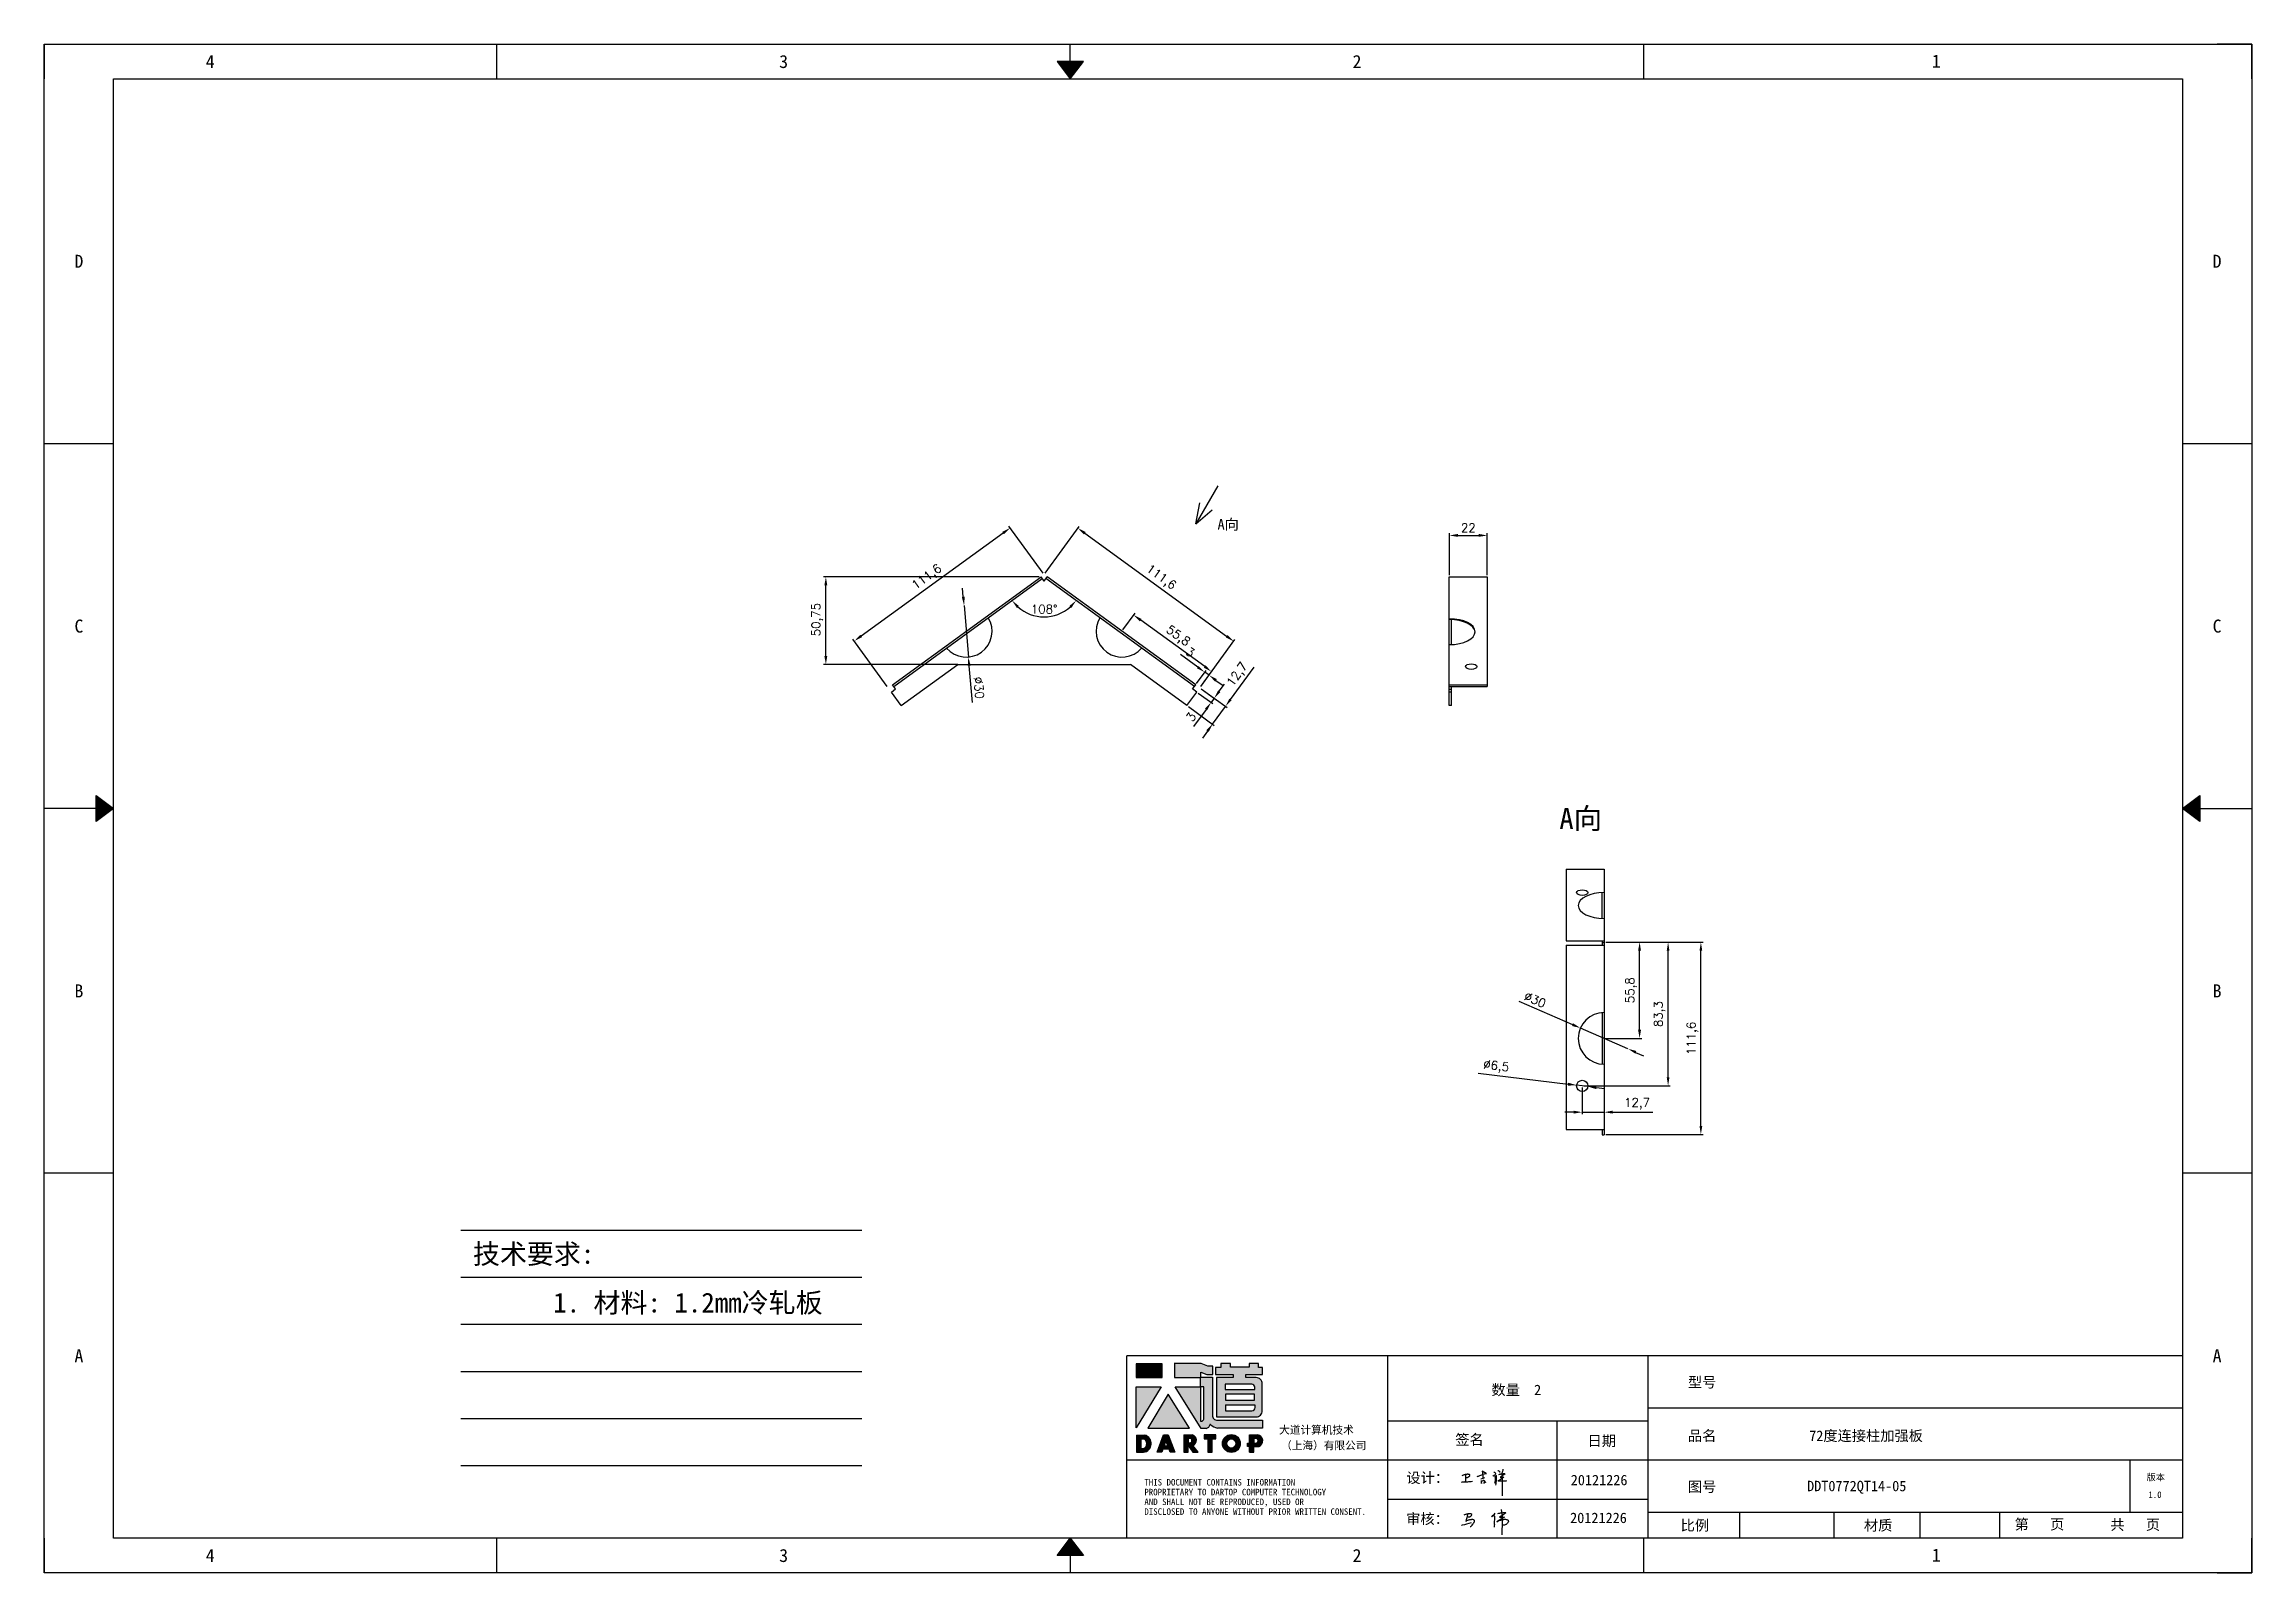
# Model space of a CAD drawing. Header units: millimetres. Extents: x -13830 to 10007, y -16942 to 55335.
# Drawn here: x 8727 to 10007, y 14518 to 15405 of the extents above; entities that cross this region are included whole.
import ezdxf
from ezdxf.enums import TextEntityAlignment as Align

# ---------------------------------------------------------------- set-up
doc = ezdxf.new("R2010")
doc.units = ezdxf.units.MM
doc.linetypes.add('DOT', pattern=[0.25, 0, -0.25])
doc.layers.add('4', color=7, linetype='Continuous')
doc.layers.add('print', color=30, linetype='Continuous')
doc.layers.add('dim', color=2, linetype='Continuous', lineweight=9)
doc.styles.add('Dartop', font='')
doc.styles.add('HZ', font='')
doc.styles.add('hzHT', font='simhei.ttf')
doc.styles.get("Standard").update_dxf_attribs({"font": 'txt', "bigfont": 'gbcbig.shx'})
doc.styles.get('Dartop').set_extended_font_data('FangSong_GB2312')
doc.styles.get('HZ').set_extended_font_data('SimSun')
doc.dimstyles.new('small', dxfattribs={"dimtxt": 5, "dimasz": 5, "dimexe": 1.25, "dimexo": 1, "dimgap": 2, "dimtad": 1, "dimtxsty": 'Standard', "dimcen": 2.5, "dimadec": 0, "dimazin": 0, "dimtfac": 1, "dimtmove": 0, "dimatfit": 3, "dimfxl": 0, "dimarcsym": 0})

msp = doc.modelspace()

# ---------------------------------------------------------------- texts
at = {"color": 0}
for s, height, style, p in [('4', 7.554, 'Dartop', (8823.419, 15394.492)), ('3', 7.554, 'Dartop', (9155.795, 15394.492)), ('2', 7.554, 'Dartop', (9488.172, 15394.492)), ('1', 7.554, 'Dartop', (9823.992, 15394.731)), ('D', 7.554, 'Dartop', (8747.294, 15278.664)), ('D', 7.554, 'Dartop', (9986.737, 15278.664)), ('A向', 6.0432, 'hzHT', (9413.502, 15126.151)), ('C', 7.554, 'Dartop', (8747.294, 15067.151)), ('C', 7.554, 'Dartop', (9986.737, 15067.151)), ('A向', 12.0864, 'hzHT', (9617.853, 14955.632)), ('B', 7.554, 'Dartop', (8747.294, 14855.639)), ('B', 7.554, 'Dartop', (9986.737, 14855.639)), ('A', 7.554, 'Dartop', (8747.294, 14644.127)), ('A', 7.554, 'Dartop', (9986.737, 14644.127)), ('数量  2', 6.0432, 'hzHT', (9580.526, 14624.317)), ('型号', 6.0432, 'hzHT', (9688.231, 14628.755)), ('签名', 6.0432, 'hzHT', (9553.379, 14595.518)), ('日期', 6.0432, 'hzHT', (9630.06, 14594.774)), ('品名', 6.0432, 'hzHT', (9688.231, 14597.732)), ('72度连接柱加强板', 6.0432, 'hzHT', (9783.247, 14597.732)), ('20121226', 6.0432, 'hzHT', (9628.509, 14572.055)), ('图号', 6.0432, 'hzHT', (9688.231, 14568.193)), ('DDT0772QT14-05', 6.04321, 'hzHT', (9777.848, 14568.588)), ('版本', 3.777, 'hzHT', (9951.193, 14573.668)), ('1.0', 3.777, 'Dartop', (9950.739, 14563.573)), ('20121226', 6.0432, 'hzHT', (9628.149, 14550.127)), ('比例', 6.0432, 'hzHT', (9684.018, 14545.767)), ('材质', 6.0432, 'hzHT', (9790.268, 14545.767)), ('第   页', 6.0432, 'hzHT', (9883.751, 14546.394)), ('共   页', 6.0432, 'hzHT', (9939.264, 14546.174)), ('4', 7.554, 'Dartop', (8823.419, 14528.299)), ('3', 7.554, 'Dartop', (9155.795, 14528.299)), ('2', 7.554, 'Dartop', (9488.172, 14528.299)), ('1', 7.554, 'Dartop', (9823.992, 14528.538))]:
    msp.add_text(s, height=height, dxfattribs=dict(at, style=style)).set_placement(p, align=Align.MIDDLE_CENTER)
at = {"style": 'HZ'}
for s, p in [('技术要求:', (9010.874, 14703.149)), ('     1. 材料: 1.2mm冷轧板', (9080.807, 14674.905))]:
    msp.add_text(s, height=11.466, dxfattribs=at).set_placement(p, align=Align.MIDDLE_CENTER)
at = {"color": 0, "style": 'hzHT'}
for s, height, p in [('设计：', 6.0432, (9516.77, 14570.34)), ('THIS DOCUMENT CONTAINS INFORMATION', 3.777, (9364.915, 14568.851)), ('PROPRIETARY TO DARTOP COMPUTER TECHNOLOGY', 3.777, (9364.915, 14563.186)), ('AND SHALL NOT BE REPRODUCED, USED OR', 3.777, (9364.915, 14557.52)), ('DISCLOSED TO ANYONE WITHOUT PRIOR WRITTEN CONSENT.', 3.777, (9364.915, 14551.855)), ('审核：', 6.0432, (9516.68, 14546.542))]:
    msp.add_text(s, height=height, dxfattribs=at).set_placement(p)
at = {"layer": '4', "color": 0, "style": 'hzHT'}
for s, p in [('大道计算机技术', (9443.034, 14598.851)), ('（上海）有限公司', (9444.174, 14589.818))]:
    msp.add_text(s, height=4.5324, dxfattribs=at).set_placement(p)

# ---------------------------------------------------------------- blocks, each defined once
blk = doc.blocks.new('*U5')
at = {"color": 254, "linetype": 'Continuous', "extrusion": (0, 0, -1)}
for points in [[(-17, 0.333), (-16.812, 0.25), (-17, 0.5)], [(-17, 0.333), (-17.188, 0.25), (-16.812, 0.25)], [(-17, 0.333), (-17, 0.5), (-17.188, 0.25)]]:
    blk.add_solid(points, dxfattribs=at)
blk = doc.blocks.new('*U4')
at = {"color": 254, "linetype": 'Continuous', "extrusion": (0, 0, -1)}
for points in [[(-33.167, 11), (-33, 11), (-33.25, 11.188)], [(-33.167, 11), (-33.25, 11.188), (-33.25, 10.812)], [(-33.167, 11), (-33.25, 10.812), (-33, 11)]]:
    blk.add_solid(points, dxfattribs=at)
blk = doc.blocks.new('*U6')
at = {"color": 254, "linetype": 'Continuous'}
for points in [[(17, 21.667), (17.188, 21.75), (16.812, 21.75)], [(17, 21.667), (16.812, 21.75), (17, 21.5)], [(17, 21.667), (17, 21.5), (17.188, 21.75)]]:
    blk.add_solid(points, dxfattribs=at)
blk = doc.blocks.new('*U3')
at = {"color": 254, "linetype": 'Continuous', "extrusion": (0, 0, -1)}
for points in [[(-0.833, 11), (-0.75, 10.812), (-0.75, 11.188)], [(-0.833, 11), (-0.75, 11.188), (-1, 11)], [(-0.833, 11), (-1, 11), (-0.75, 10.812)]]:
    blk.add_solid(points, dxfattribs=at)
blk = doc.blocks.new('dadao')
for p, q in [((48, 19.2), (44.9, 10.4)), ((44.9, 10.4), (51.2, 10.4)), ((51.2, 10.4), (48, 19.2))]:
    blk.add_line(p, q)
for points in [[(41.8, 121.6), (41.8, 143.7), (-0.4, 143.7), (-0.4, 121.6), (41.8, 121.6)], [(104.8, 122), (104.8, 130.3), (114.1, 126.3), (124.2, 126.3), (124.2, 139.6), (115.9, 139.6), (105.1, 143.9), (61.5, 143.9)], [(61.7, 144), (61.7, 121.3), (103.9, 121.3)], [(113.4, 38.7), (105.1, 38.7), (63, 106.5), (103.9, 106.5), (103.9, 120.9), (103.9, 121.3)], [(109.7, 53.6), (109.7, 106.2), (104.3, 106.2), (104.3, 50.4), (106.6, 50.4)], [(144.6, 94.4), (144.6, 84.8), (192, 84.8), (192, 94.1), (144.9, 94.1)], [(120.2, 45), (119.5, 45), (119.5, 44.6)], [(0, 28), (0, 0), (11.8, 0)], [(0.1, 28), (14, 28)], [(7.1, 21.8), (7.1, 6.1), (12, 6.1)], [(7.1, 21.8), (11.4, 21.8)], [(76.8, 28.2), (76.8, 0), (84.1, 0), (84.1, 11.1), (91.6, -0.1), (100.3, -0.1), (91.7, 11.1)], [(76.8, 28.2), (90.6, 28.2)], [(84, 22.7), (84, 15.3), (87.2, 15.3)], [(84, 22.7), (87.3, 22.7)], [(183.7, 0), (183.7, 9.6), (180.6, 9.6), (180.6, 14.9), (183.8, 14.9), (183.8, 28.1), (196.1, 28.1), (196.5, 28.1)], [(183.7, 0), (190.9, 0), (190.9, 9.6), (198.8, 9.6)], [(194.9, 22.3), (190.8, 22.3), (190.8, 15), (194.4, 15)]]:
    blk.add_lwpolyline(points)
blk.add_lwpolyline([(137.1, 144.2), (137.1, 137.9), (128.3, 137.9), (128.3, 126.5), (157.3, 126.5), (157.3, 121.5), (130.3, 121.5), (130.3, 57.5), (194.4, 57.5, 0.414214), (204.4, 67.5), (204.4, 111.3, 0.414214), (194.4, 121.3), (177.5, 121.3), (177.5, 126.3), (204.7, 126.3), (204.7, 137.7), (198.2, 137.7), (198.2, 143.9), (183.3, 143.9), (183.3, 138), (153, 138), (153, 144.2), (137.1, 144.2)], format="xyb", close=True)
for points in [[(104.8, 122), (123.4, 122), (123.4, 60, 0.414214), (131.4, 52), (204.8, 52), (204.8, 39.1), (131.7, 39.1)], [(144.3, 110.8), (144.3, 101.8), (192.3, 101.8), (192.3, 105.5, 0.414214), (187.3, 110.5), (144.3, 110.5)], [(144.6, 77), (144.6, 67.5), (187.6, 67.5, 0.414214), (192.6, 72.5), (192.6, 76.4), (144.6, 76.4)]]:
    blk.add_lwpolyline(points, format="xyb")
for points in [[(-0.3, 106.2), (40.4, 106.2), (-0.3, 39.7), (-0.3, 106.2)], [(51.7, 94.1), (18.4, 39.3), (86.2, 39.3)], [(43.8, 28.2), (51.8, 28.2), (62.6, -0.1), (55, -0.1), (53.2, 5), (42.9, 5), (41.1, 0), (33.6, 0)], [(110, 28.1), (110, 21.9), (116, 21.9), (116, -0.1), (123.2, -0.1), (123.2, 22), (129.2, 22), (129.2, 28.1), (110, 28.1)]]:
    blk.add_lwpolyline(points, close=True)
for radius in [14.5, 7.44]:
    blk.add_circle((154.2, 14.2), radius)
for centre, radius, start, end in [((99.2, 60.7), 12.6, 305.6399, 325.969), ((111.6, 46.7), 8.19, 282.9811, 347.6627), ((136, 61.7), 22.9, 226.7358, 259.3209), ((8.5, 13.9), 8.49, 294.2143, 69.7177), ((9.6, 14.2), 14.4, 278.6604, 72.3203), ((86.4, 19), 3.8, 282.527, 76.7196), ((88.6, 19.4), 8.95, 290.6073, 77.2124), ((193.7, 18.7), 3.8, 280.9891, 72.5513), ((195.7, 18.6), 9.51, 288.8959, 85.2442)]:
    blk.add_arc(centre, radius, start, end)
blk = doc.blocks.new('h')
for p, q in [((20768.1, -2360.9), (20773, -2359.1)), ((20769.5, -2366.9), (20769.8, -2370.6)), ((20769.8, -2370.6), (20770.9, -2378)), ((20770.9, -2378), (20771.5, -2370.6)), ((20772.4, -2369.3), (20774.9, -2367.8)), ((20773, -2359.1), (20784.1, -2355.2)), ((20773.3, -2331.8), (20775.3, -2338.7)), ((20789.1, -2340.9), (20773.5, -2331.9)), ((20775.3, -2338.7), (20775.6, -2351.2)), ((20775.6, -2351.2), (20775.5, -2357.3)), ((20782.2, -2369.2), (20780, -2377.1)), ((20780, -2377.1), (20788.3, -2371.3)), ((20780.1, -2366.4), (20780.8, -2366.4)), ((20781.9, -2367.4), (20782.2, -2369.2)), ((20845.7, -2343.5), (20848.4, -2353)), ((20848.9, -2370.3), (20847.9, -2424)), ((20848.4, -2353), (20848.9, -2370.3))]:
    blk.add_line(p, q)
for points in [[(20696.6, -2372.4, 0.002073), (20710.6, -2371.9, 0.016137), (20719.6, -2371.3, 0.008314), (20736.9, -2369.3)], [(20699.1, -2348.2, -0.029745), (20704.6, -2345.4, -0.046842), (20708.4, -2344.2, -0.00919), (20714.3, -2343, -0.018517), (20717.2, -2342.5, -0.037841), (20720.3, -2342.4, -0.039541), (20723.2, -2342.8, -0.149785), (20726, -2344.3, -0.204935), (20726.9, -2346.6, -0.074872), (20726.5, -2348.3, -0.061615), (20725.6, -2350.3, -0.034204), (20723.8, -2352.6, -0.045776), (20722.3, -2354.1, -0.054985), (20720.4, -2355.3, -0.036348), (20717.3, -2356.5, -0.067752), (20715.7, -2356.8, -0.043553), (20713.2, -2356.7)], [(20755, -2351.9, -0.024077), (20759.9, -2350.1, -0.013147), (20768.7, -2346.5, -0.00522), (20775.4, -2344.1, -0.018517), (20777.3, -2343.4, -0.008274), (20786.3, -2341, -0.039541), (20788.3, -2340.8, -0.079216), (20789.4, -2341, -0.204935)], [(20813.5, -2350.1, 0.007348), (20815.9, -2348.7, 0.008421), (20818, -2347.3, 0.009459), (20819.7, -2346.2, -0.016325), (20820.7, -2345.5, -0.173771), (20821.8, -2345.3, -0.085159), (20823.9, -2346, -0.125883), (20826, -2347.9, -0.160659), (20826.6, -2350.1, -0.010447), (20826.5, -2352.3, -0.008247), (20826.2, -2355.1, -0.002698), (20825.3, -2374, 0.001562), (20823.9, -2383.7, 0.016137)], [(20816.8, -2335, -0.053561), (20819.6, -2336.1, -0.075272), (20821.3, -2337.3, -0.005295), (20822.5, -2338.5, -0.009337), (20823.1, -2339.1, -0.026146), (20823.7, -2339.8, -0.016644), (20824.5, -2340.9)], [(20832.1, -2329.2, -0.053561), (20834.9, -2330.3, -0.075272), (20836.7, -2331.5, -0.005295), (20837.8, -2332.6, -0.009337), (20838.5, -2333.3, -0.026146), (20839, -2334, -0.016644), (20839.8, -2335.1)], [(20836, -2343.7, -0.02797), (20842.1, -2342.6, -0.048868), (20845.6, -2342.2, -0.00919), (20851.1, -2341.4, -0.018517), (20853.9, -2341.1, -0.037841), (20856.7, -2341.2, -0.039541), (20859.4, -2341.6, -0.018282), (20840.6, -2354.7, -0.000937)], [(20847.6, -2340.2, 0.021784), (20849.6, -2335.9, 0.028296), (20850.8, -2332.4, 0.008136), (20851.9, -2328.2, 0.028913), (20852.2, -2327, 0.08193), (20852.1, -2325.9, 0.075058), (20851.7, -2324.7, 0.275043)]]:
    blk.add_lwpolyline(points, format="xyb")
for points in [[(20711.3, -2343.5), (20711.3, -2343.5), (20711.5, -2355.8), (20710.7, -2368), (20710.6, -2371.9)], [(20821.5, -2350.6), (20822.4, -2359.2), (20822.2, -2364.9), (20821.7, -2369), (20821.3, -2376.3), (20823.6, -2368.5), (20827.2, -2366.3), (20829.5, -2366.3)], [(20840.6, -2354.7), (20850, -2354.7), (20855, -2354.3), (20845.9, -2361.1), (20840.5, -2364), (20833, -2367.5), (20863.2, -2367.4), (20865.9, -2367.3)]]:
    blk.add_lwpolyline(points)
for centre, radius, start, end in [((20773.7, -2371.2), 2.3, 121.9907, 163.60158), ((20787.5, -2406), 40.3, 100.61827, 108.24823), ((20780.8, -2367.6), 1.15, 9.4675, 90)]:
    blk.add_arc(centre, radius, start, end)
blk = doc.blocks.new('*D152')
at = {"layer": 'Defpoints', "color": 0}
for p in [(9180.3, 15095.7), (9305, 15095.7), (9257.7, 15044.9)]:
    blk.add_point(p, dxfattribs=at)
at = {"layer": 'dim', "color": 0, "lineweight": -2}
for p, q in [((9304, 15095.7), (9179, 15095.7)), ((9180.3, 15049.9), (9180.3, 15090.7)), ((9256.7, 15044.9), (9179, 15044.9))]:
    blk.add_line(p, q, dxfattribs=at)
at = {"layer": 'dim', "color": 0}
for points in [[(9179.4, 15090.7), (9181.1, 15090.7), (9180.3, 15095.7)], [(9179.4, 15049.9), (9181.1, 15049.9), (9180.3, 15044.9)]]:
    blk.add_solid(points, dxfattribs=at)
at = {"layer": 'dim', "color": 0, "insert": (9175.3, 15070.9), "char_height": 5, "attachment_point": 5, "rotation": 90}
blk.add_mtext('50,75', dxfattribs=at)
blk = doc.blocks.new('*D150')
at = {"layer": 'Defpoints', "color": 0}
for p in [(9287.1, 15124.1), (9306.8, 15097), (9216.5, 15031.4)]:
    blk.add_point(p, dxfattribs=at)
at = {"layer": 'dim', "color": 0, "lineweight": -2}
for p, q in [((9200.8, 15061.5), (9283, 15121.2)), ((9306.2, 15097.8), (9286.3, 15125.1)), ((9215.9, 15032.2), (9196, 15059.5))]:
    blk.add_line(p, q, dxfattribs=at)
at = {"layer": 'dim', "color": 0}
for points in [[(9282.5, 15121.8), (9283.5, 15120.5), (9287.1, 15124.1)], [(9200.3, 15062.1), (9201.3, 15060.8), (9196.8, 15058.5)]]:
    blk.add_solid(points, dxfattribs=at)
at = {"layer": 'dim', "color": 0, "insert": (9239, 15095.3), "char_height": 5, "attachment_point": 5, "rotation": 36}
blk.add_mtext('111,6', dxfattribs=at)
blk = doc.blocks.new('*D151')
at = {"layer": 'Defpoints', "color": 0}
for p in [(9306.8, 15097), (9416.7, 15058.3), (9397.1, 15031.4)]:
    blk.add_point(p, dxfattribs=at)
at = {"layer": 'dim', "color": 0, "lineweight": -2}
for p, q in [((9307.4, 15097.8), (9327.1, 15124.9)), ((9330.4, 15121), (9412.6, 15061.3)), ((9397.7, 15032.2), (9417.4, 15059.3))]:
    blk.add_line(p, q, dxfattribs=at)
at = {"layer": 'dim', "color": 0}
for points in [[(9330.9, 15121.7), (9329.9, 15120.3), (9326.4, 15123.9)], [(9413.1, 15061.9), (9412.1, 15060.6), (9416.7, 15058.3)]]:
    blk.add_solid(points, dxfattribs=at)
at = {"layer": 'dim', "color": 0, "insert": (9374.4, 15095.1), "char_height": 5, "attachment_point": 5, "rotation": 324}
blk.add_mtext('111,6', dxfattribs=at)
blk = doc.blocks.new('*D153')
at = {"layer": 'Defpoints', "color": 0}
for p in [(9563.7, 15119.7), (9541.7, 15095.7), (9563.7, 15095.7)]:
    blk.add_point(p, dxfattribs=at)
at = {"layer": 'dim', "color": 0, "lineweight": -2}
for p, q in [((9541.7, 15096.7), (9541.7, 15121)), ((9546.7, 15119.7), (9558.7, 15119.7)), ((9563.7, 15096.7), (9563.7, 15121))]:
    blk.add_line(p, q, dxfattribs=at)
at = {"layer": 'dim', "color": 0}
for points in [[(9546.7, 15120.6), (9546.7, 15118.9), (9541.7, 15119.7)], [(9558.7, 15120.6), (9558.7, 15118.9), (9563.7, 15119.7)]]:
    blk.add_solid(points, dxfattribs=at)
at = {"layer": 'dim', "color": 0, "insert": (9552.7, 15124.2), "char_height": 5, "attachment_point": 5}
blk.add_mtext('22', dxfattribs=at)
blk = doc.blocks.new('*D155')
at = {"layer": 'Defpoints', "color": 0}
for p in [(9397.1, 15031.4), (9389.6, 15021.1), (9411.9, 15020.6)]:
    blk.add_point(p, dxfattribs=at)
at = {"layer": 'dim', "color": 0, "lineweight": -2}
for p, q in [((9414.8, 15024.6), (9428.5, 15043.4)), ((9397.9, 15030.8), (9412.9, 15019.9)), ((9390.4, 15020.5), (9405.4, 15009.6)), ((9404.4, 15010.3), (9411.9, 15020.6)), ((9401.5, 15006.3), (9398.6, 15002.2))]:
    blk.add_line(p, q, dxfattribs=at)
at = {"layer": 'dim', "color": 0}
for points in [[(9414.2, 15025.1), (9415.5, 15024.2), (9411.9, 15020.6)], [(9400.8, 15006.8), (9402.2, 15005.8), (9404.4, 15010.3)]]:
    blk.add_solid(points, dxfattribs=at)
at = {"layer": 'dim', "color": 0, "insert": (9419.1, 15038.9), "char_height": 5, "attachment_point": 5, "rotation": 54}
blk.add_mtext('12,7', dxfattribs=at)
blk = doc.blocks.new('*D156')
at = {"layer": 'Defpoints', "color": 0}
for p in [(9631.4, 14883.9), (9652, 14883.9), (9630.2, 14828.1)]:
    blk.add_point(p, dxfattribs=at)
at = {"layer": 'dim', "color": 0, "lineweight": -2}
for p, q in [((9632.4, 14883.9), (9653.2, 14883.9)), ((9652, 14833.1), (9652, 14878.9)), ((9631.2, 14828.1), (9653.2, 14828.1))]:
    blk.add_line(p, q, dxfattribs=at)
at = {"layer": 'dim', "color": 0}
for points in [[(9651.1, 14878.9), (9652.8, 14878.9), (9652, 14883.9)], [(9651.1, 14833.1), (9652.8, 14833.1), (9652, 14828.1)]]:
    blk.add_solid(points, dxfattribs=at)
at = {"layer": 'dim', "color": 0, "insert": (9647.1, 14856), "char_height": 5, "attachment_point": 5, "rotation": 90}
blk.add_mtext('55,8', dxfattribs=at)
blk = doc.blocks.new('*D157')
at = {"layer": 'Defpoints', "color": 0}
for p in [(9632.4, 14883.9), (9668.5, 14883.9), (9618.7, 14800.6)]:
    blk.add_point(p, dxfattribs=at)
at = {"layer": 'dim', "color": 0, "lineweight": -2}
for p, q in [((9633.4, 14883.9), (9669.7, 14883.9)), ((9668.5, 14805.6), (9668.5, 14878.9)), ((9619.7, 14800.6), (9669.7, 14800.6))]:
    blk.add_line(p, q, dxfattribs=at)
at = {"layer": 'dim', "color": 0}
for points in [[(9667.7, 14878.9), (9669.3, 14878.9), (9668.5, 14883.9)], [(9667.7, 14805.6), (9669.3, 14805.6), (9668.5, 14800.6)]]:
    blk.add_solid(points, dxfattribs=at)
at = {"layer": 'dim', "color": 0, "insert": (9663.6, 14842.2), "char_height": 5, "attachment_point": 5, "rotation": 90}
blk.add_mtext('83,3', dxfattribs=at)
blk = doc.blocks.new('*D158')
at = {"layer": 'Defpoints', "color": 0}
for p in [(9631.4, 14813.1), (9618.7, 14800.6), (9631.4, 14785.3)]:
    blk.add_point(p, dxfattribs=at)
at = {"layer": 'dim', "color": 0, "lineweight": -2}
for p, q in [((9631.4, 14812.1), (9631.4, 14784.1)), ((9618.7, 14799.6), (9618.7, 14784.1)), ((9613.7, 14785.3), (9608.7, 14785.3)), ((9618.7, 14785.3), (9631.4, 14785.3)), ((9636.4, 14785.3), (9659.6, 14785.3))]:
    blk.add_line(p, q, dxfattribs=at)
at = {"layer": 'dim', "color": 0}
for points in [[(9613.7, 14786.2), (9613.7, 14784.5), (9618.7, 14785.3)], [(9636.4, 14786.2), (9636.4, 14784.5), (9631.4, 14785.3)]]:
    blk.add_solid(points, dxfattribs=at)
at = {"layer": 'dim', "color": 0, "insert": (9650.5, 14790.2), "char_height": 5, "attachment_point": 5}
blk.add_mtext('12,7', dxfattribs=at)
blk = doc.blocks.new('*D159')
at = {"layer": 'Defpoints', "color": 0}
for p in [(9617.7, 14834.1), (9645.2, 14822.1)]:
    blk.add_point(p, dxfattribs=at)
at = {"layer": 'dim', "color": 0, "lineweight": -2}
for p, q in [((9582, 14849.7), (9613.1, 14836.1)), ((9645.2, 14822.1), (9617.7, 14834.1)), ((9649.7, 14820), (9654.3, 14818))]:
    blk.add_line(p, q, dxfattribs=at)
at = {"layer": 'dim', "color": 0}
for points in [[(9613.4, 14836.9), (9612.8, 14835.3), (9617.7, 14834.1)], [(9650.1, 14820.8), (9649.4, 14819.3), (9645.2, 14822.1)]]:
    blk.add_solid(points, dxfattribs=at)
at = {"layer": 'dim', "color": 0, "insert": (9591.4, 14850.5), "char_height": 5, "attachment_point": 5, "rotation": 336.3346}
blk.add_mtext('∅30', dxfattribs=at)
blk = doc.blocks.new('*D160')
at = {"layer": 'Defpoints', "color": 0}
for p in [(9615.5, 14801), (9622, 14800.2)]:
    blk.add_point(p, dxfattribs=at)
at = {"layer": 'dim', "color": 0, "lineweight": -2}
for p, q in [((9558.4, 14808), (9610.5, 14801.6)), ((9622, 14800.2), (9615.5, 14801)), ((9626.9, 14799.6), (9631.9, 14799))]:
    blk.add_line(p, q, dxfattribs=at)
at = {"layer": 'dim', "color": 0}
for points in [[(9610.6, 14802.4), (9610.4, 14800.7), (9615.5, 14801)], [(9627, 14800.4), (9626.8, 14798.7), (9622, 14800.2)]]:
    blk.add_solid(points, dxfattribs=at)
at = {"layer": 'dim', "color": 0, "insert": (9568.8, 14811.6), "char_height": 5, "attachment_point": 5, "rotation": 353.017}
blk.add_mtext('∅6,5', dxfattribs=at)
blk = doc.blocks.new('*D161')
at = {"layer": 'Defpoints', "color": 0}
for p in [(9632.4, 14883.9), (9687.5, 14883.9), (9631.4, 14772.3)]:
    blk.add_point(p, dxfattribs=at)
at = {"layer": 'dim', "color": 0, "lineweight": -2}
for p, q in [((9633.4, 14883.9), (9688.8, 14883.9)), ((9687.5, 14777.3), (9687.5, 14878.9)), ((9632.4, 14772.3), (9688.8, 14772.3))]:
    blk.add_line(p, q, dxfattribs=at)
at = {"layer": 'dim', "color": 0}
for points in [[(9686.7, 14878.9), (9688.3, 14878.9), (9687.5, 14883.9)], [(9686.7, 14777.3), (9688.3, 14777.3), (9687.5, 14772.3)]]:
    blk.add_solid(points, dxfattribs=at)
at = {"layer": 'dim', "color": 0, "insert": (9682.6, 14828.1), "char_height": 5, "attachment_point": 5, "rotation": 90}
blk.add_mtext('111,6', dxfattribs=at)
blk = doc.blocks.new('*D162')
at = {"layer": 'Defpoints', "color": 0}
for p in [(9260.4, 15079.1), (9262.9, 15049.2)]:
    blk.add_point(p, dxfattribs=at)
at = {"layer": 'dim', "color": 0, "lineweight": -2}
for p, q in [((9259.9, 15084.1), (9259.5, 15089.1)), ((9260.4, 15079.1), (9262.9, 15049.2)), ((9265.2, 15022.8), (9263.4, 15044.2))]:
    blk.add_line(p, q, dxfattribs=at)
at = {"layer": 'dim', "color": 0}
for points in [[(9260.8, 15084.2), (9259.1, 15084), (9260.4, 15079.1)], [(9264.2, 15044.3), (9262.5, 15044.2), (9262.9, 15049.2)]]:
    blk.add_solid(points, dxfattribs=at)
at = {"layer": 'dim', "color": 0, "insert": (9269, 15031.4), "char_height": 5, "attachment_point": 5, "rotation": 274.8827}
blk.add_mtext('∅30', dxfattribs=at)
blk = doc.blocks.new('*D207')
at = {"layer": 'Defpoints', "color": 0}
for p in [(9402.4, 15038.7), (9394.7, 15033.1), (9397.1, 15031.4)]:
    blk.add_point(p, dxfattribs=at)
at = {"layer": 'dim', "color": 0, "lineweight": -2}
for p, q in [((9395.9, 15043.4), (9385.9, 15050.6)), ((9395.2, 15033.9), (9400.7, 15041.4)), ((9397.7, 15032.2), (9403.1, 15039.7)), ((9402.4, 15038.7), (9399.9, 15040.4)), ((9406.4, 15035.7), (9410.5, 15032.8))]:
    blk.add_line(p, q, dxfattribs=at)
at = {"layer": 'dim', "color": 0}
for points in [[(9396.4, 15044), (9395.4, 15042.7), (9399.9, 15040.4)], [(9406.9, 15036.4), (9405.9, 15035), (9402.4, 15038.7)]]:
    blk.add_solid(points, dxfattribs=at)
at = {"layer": 'dim', "color": 0, "insert": (9391.5, 15052.1), "char_height": 5, "attachment_point": 5, "rotation": 324}
blk.add_mtext('3', dxfattribs=at)
blk = doc.blocks.new('*D208')
at = {"layer": 'Defpoints', "color": 0}
for p in [(9395.3, 15028.9), (9397.1, 15031.4), (9403.6, 15022.9)]:
    blk.add_point(p, dxfattribs=at)
at = {"layer": 'dim', "color": 0, "lineweight": -2}
for p, q in [((9396.1, 15028.3), (9404.6, 15022.2)), ((9397.9, 15030.8), (9406.4, 15024.6)), ((9405.4, 15025.3), (9403.6, 15022.9)), ((9408.3, 15029.4), (9411.3, 15033.4)), ((9400.7, 15018.8), (9393.4, 15008.9))]:
    blk.add_line(p, q, dxfattribs=at)
at = {"layer": 'dim', "color": 0}
for points in [[(9407.7, 15029.9), (9409, 15028.9), (9405.4, 15025.3)], [(9400, 15019.3), (9401.4, 15018.4), (9403.6, 15022.9)]]:
    blk.add_solid(points, dxfattribs=at)
at = {"layer": 'dim', "color": 0, "insert": (9392, 15014.5), "char_height": 5, "attachment_point": 5, "rotation": 54}
blk.add_mtext('3', dxfattribs=at)
blk = doc.blocks.new('*D209')
at = {"layer": 'Defpoints', "color": 0}
for p in [(9305.7, 15094.7), (9307.8, 15094.7), (9299.7, 15073.6), (9219.6, 15032.2), (9393.9, 15032.2)]:
    blk.add_point(p, dxfattribs=at)
at = {"layer": 'dim', "color": 0, "lineweight": -2}
blk.add_arc((9306.8, 15095.5), 23, 228.5058, 311.4942, dxfattribs=at)
at = {"layer": 'dim', "color": 0}
for points in [[(9291, 15077.7), (9292.2, 15078.8), (9288.2, 15082)], [(9321.4, 15078.8), (9322.6, 15077.7), (9325.4, 15082)]]:
    blk.add_solid(points, dxfattribs=at)
at = {"layer": 'dim', "color": 0, "insert": (9306.8, 15077), "char_height": 5, "attachment_point": 5}
blk.add_mtext('108°', dxfattribs=at)
blk = doc.blocks.new('*D210')
at = {"layer": 'Defpoints', "color": 0}
for p in [(9351.9, 15064.2), (9358.8, 15073.5), (9397.1, 15031.4)]:
    blk.add_point(p, dxfattribs=at)
at = {"layer": 'dim', "color": 0, "lineweight": -2}
for p, q in [((9352.5, 15065), (9359.5, 15074.6)), ((9399.9, 15043.7), (9362.8, 15070.6)), ((9397.7, 15032.2), (9404.6, 15041.8))]:
    blk.add_line(p, q, dxfattribs=at)
at = {"layer": 'dim', "color": 0}
for points in [[(9363.3, 15071.3), (9362.3, 15069.9), (9358.8, 15073.5)], [(9400.3, 15044.4), (9399.4, 15043), (9403.9, 15040.7)]]:
    blk.add_solid(points, dxfattribs=at)
at = {"layer": 'dim', "color": 0, "insert": (9384.2, 15061.1), "char_height": 5, "attachment_point": 5, "rotation": 324}
blk.add_mtext('55,8', dxfattribs=at)

# ---------------------------------------------------------------- dimensions: what is measured, and where the dimension line sits
at = {"layer": 'dim'}
for base, p1, p2, picture, middle in [((9563.66, 15119.733), (9541.658, 15095.679), (9563.66, 15095.679), '*D153', (9552.659, 15124.233)), ((9631.425, 14785.328), (9618.725, 14800.572), (9631.425, 14813.072), '*D158', (9650.508, 14790.245))]:
    dim = msp.add_linear_dim(base=base, p1=p1, p2=p2, dimstyle='small', override={"dimpost": '\\X'}, dxfattribs=at)
    dim.commit()
    dim.dimension.update_dxf_attribs({"geometry": picture, "text_midpoint": middle})
for p1, p2, distance, picture, middle in [((9216.505, 15031.363), (9306.792, 15096.96), 33.561, '*D150', (9239.031, 15095.29)), ((9306.792, 15096.96), (9397.078, 15031.363), 33.328, '*D151', (9374.415, 15095.102)), ((9397.078, 15031.363), (9351.934, 15064.162), -11.602, '*D210', (9384.215, 15061.126)), ((9389.613, 15021.088), (9397.078, 15031.363), -18.317, '*D155', (9419.136, 15038.925)), ((9397.078, 15031.363), (9395.315, 15028.936), 10.284, '*D208', (9391.961, 15014.479))]:
    dim = msp.add_aligned_dim(p1=p1, p2=p2, distance=distance, dimstyle='small', override={"dimpost": '\\X'}, dxfattribs=at)
    dim.commit()
    dim.dimension.update_dxf_attribs({"geometry": picture, "text_midpoint": middle})
for base, p1, p2, angle, picture, middle, dimtype in [((9180.264, 15095.679), (9257.692, 15044.925), (9305.028, 15095.679), 90, '*D152', (9180.264, 15070.942), 160), ((9402.375, 15038.653), (9394.651, 15033.126), (9397.078, 15031.363), 324, '*D207', (9388.891, 15048.449), 161)]:
    dim = msp.add_linear_dim(base=base, p1=p1, p2=p2, angle=angle, dimstyle='small', override={"dimpost": '\\X'}, dxfattribs=at)
    dim.commit()
    dim.dimension.update_dxf_attribs({"geometry": picture, "text_midpoint": middle, "dimtype": dimtype})
dim = msp.add_angular_dim_2l(base=(9299.699, 15073.647), line1=((9393.946, 15032.155), (9307.85, 15094.708)), line2=((9219.637, 15032.155), (9305.734, 15094.708)), dimstyle='small', override={"dimpost": '\\X'}, dxfattribs=at)
dim.commit()
dim.dimension.update_dxf_attribs({"geometry": '*D209', "text_midpoint": (9306.792, 15077.023)})
dim = msp.add_diameter_dim_2p(p1=(9260.373, 15079.108), p2=(9262.926, 15049.216), dimstyle='small', override={"dimpost": '\\X'}, dxfattribs=at)
dim.commit()
dim.dimension.update_dxf_attribs({"geometry": '*D162', "text_midpoint": (9268.963, 15031.416)})
for base, p1, p2, picture, middle in [((9668.497, 14883.872), (9618.725, 14800.572), (9632.425, 14883.872), '*D157', (9663.58, 14842.222)), ((9651.968, 14883.872), (9630.225, 14828.072), (9631.425, 14883.872), '*D156', (9647.052, 14855.972)), ((9687.503, 14883.872), (9631.425, 14772.271), (9632.425, 14883.872), '*D161', (9682.586, 14828.071))]:
    dim = msp.add_linear_dim(base=base, p1=p1, p2=p2, angle=90, dimstyle='small', override={"dimpost": '\\X'}, dxfattribs=at)
    dim.commit()
    dim.dimension.update_dxf_attribs({"geometry": picture, "text_midpoint": middle})
for p1, p2, picture, middle in [((9645.163, 14822.051), (9617.686, 14834.093), '*D159', (9589.601, 14846.401)), ((9621.95, 14800.177), (9615.499, 14800.967), '*D160', (9568.241, 14806.755))]:
    dim = msp.add_diameter_dim_2p(p1=p1, p2=p2, dimstyle='small', override={"dimpost": '\\X'}, dxfattribs=at)
    dim.commit()
    dim.dimension.update_dxf_attribs({"geometry": picture, "text_midpoint": middle, "dimtype": 163})

# ---------------------------------------------------------------- hatches: boundary and pattern name
for points in [[(9375.199, 14639.449), (9360.131, 14639.449), (9360.131, 14631.577), (9375.199, 14631.577)], [(9374.714, 14626.069), (9360.172, 14626.069), (9360.172, 14602.326)], [(9378.745, 14621.76), (9366.857, 14602.167), (9391.063, 14602.167)], [(9406.433, 14598.159), (9399.554, 14598.159), (9399.554, 14595.976), (9401.7, 14595.976), (9401.7, 14588.111), (9404.27, 14588.111), (9404.27, 14595.981), (9406.433, 14595.981)]]:
    msp.add_hatch(color=0).paths.add_polyline_path(points)
h = msp.add_hatch(color=0)
h.paths.add_polyline_path([(9397.716, 14634.664), (9401.041, 14633.228), (9404.636, 14633.228), (9404.636, 14637.986), (9401.67, 14637.986), (9397.806, 14639.512), (9382.318, 14639.512), (9382.318, 14631.465), (9397.387, 14631.465), (9397.387, 14631.302), (9397.387, 14626.159), (9382.775, 14626.159), (9397.804, 14601.971), (9400.781, 14601.971, 0.27937482), (9402.953, 14604.083), (9402.953, 14604.195), (9403.216, 14604.195, 0.14314537), (9407.313, 14602.11), (9433.43, 14602.11), (9433.43, 14606.697), (9407.202, 14606.697, -0.41421356), (9404.345, 14609.554), (9404.345, 14631.719), (9397.716, 14631.719)])
h.paths.add_polyline_path([(9397.539, 14626.056), (9399.454, 14626.056), (9399.454, 14607.282, -0.08893574), (9398.344, 14606.141), (9397.532, 14606.141)], flags=16)
h = msp.add_hatch(color=0)
h.paths.add_polyline_path([(9433.385, 14637.32), (9431.061, 14637.32), (9431.061, 14639.531), (9425.75, 14639.531), (9425.75, 14637.431), (9414.906, 14637.431), (9414.906, 14639.641), (9409.227, 14639.641), (9409.227, 14637.39), (9406.089, 14637.39), (9406.089, 14633.314), (9416.445, 14633.314), (9416.445, 14631.512), (9406.795, 14631.512), (9406.795, 14608.692), (9429.703, 14608.692, 0.41421356), (9433.274, 14612.263), (9433.274, 14627.891, 0.41421356), (9429.703, 14631.462), (9423.648, 14631.462), (9423.648, 14633.23), (9433.385, 14633.23)])
h.paths.add_polyline_path([(9427.173, 14627.593, -0.41421356), (9428.959, 14625.808), (9428.959, 14624.498), (9411.808, 14624.498), (9411.808, 14627.593)], flags=16)
h.paths.add_polyline_path([(9428.848, 14621.735), (9428.848, 14618.419), (9411.919, 14618.419), (9411.919, 14621.735)], flags=16)
h.paths.add_polyline_path([(9429.069, 14615.435), (9429.069, 14614.015, -0.41421356), (9427.284, 14612.229), (9411.919, 14612.229), (9411.919, 14615.435)], flags=16)
h = msp.add_hatch(color=0)
h.paths.add_polyline_path([(9365.267, 14598.123), (9360.279, 14598.123), (9360.279, 14588.141), (9364.48, 14588.141, 0.79301591)])
h.paths.add_polyline_path([(9364.554, 14590.327), (9362.81, 14590.327), (9362.81, 14595.937), (9364.362, 14595.937, -0.67136089)], flags=16)
h = msp.add_hatch(color=0)
h.paths.add_polyline_path([(9378.782, 14598.205), (9375.935, 14598.205), (9372.274, 14588.131), (9374.971, 14588.131), (9375.605, 14589.916), (9379.259, 14589.916), (9379.907, 14588.109), (9382.626, 14588.109)])
h.paths.add_polyline_path([(9378.56, 14591.84), (9376.297, 14591.84), (9377.408, 14595.006)], flags=16)
h = msp.add_hatch(color=0)
h.paths.add_polyline_path([(9392.621, 14598.198), (9387.715, 14598.198), (9387.715, 14588.125), (9390.307, 14588.125), (9390.307, 14592.118), (9392.972, 14588.089), (9396.106, 14588.089), (9393.038, 14592.093, 0.74405494)])
h.paths.add_polyline_path([(9390.284, 14593.609), (9390.284, 14596.254), (9391.443, 14596.254, -0.79680897), (9391.425, 14593.609)], flags=16)
h = msp.add_hatch(color=0)
h.paths.add_polyline_path([(9410.172, 14593.198, 1), (9420.515, 14593.198, 1)])
h.paths.add_polyline_path([(9418.001, 14593.198, -1), (9412.687, 14593.198, -1)], flags=16)
h = msp.add_hatch(color=0)
h.paths.add_polyline_path([(9430.436, 14598.174), (9430.288, 14598.174), (9425.914, 14598.174), (9425.914, 14593.473), (9424.753, 14593.473), (9424.753, 14591.565), (9425.895, 14591.565), (9425.895, 14588.143), (9428.448, 14588.143), (9428.448, 14591.578), (9431.254, 14591.578, 0.81230381)])
h.paths.add_polyline_path([(9428.41, 14593.486), (9428.41, 14596.115), (9429.864, 14596.115, -0.77821343), (9429.715, 14593.486)], flags=16)

# ---------------------------------------------------------------- linework, layer by layer
at = {"color": 0, "linetype": 'DOT'}
for p, q in [((8727.15, 15404.564), (9986.737, 15404.564)), ((8727.15, 14538.371), (8727.15, 15384.42)), ((10006.881, 15384.42), (10006.881, 14538.371)), ((9986.737, 14518.227), (8727.15, 14518.227))]:
    msp.add_line(p, q, dxfattribs=at)
at = {"color": 0}
for p, q in [((8727.15, 15404.564), (8727.15, 15384.42)), ((8989.607, 15384.42), (8989.607, 15404.564)), ((9321.984, 15394.492), (9321.984, 15404.564)), ((9654.36, 15384.42), (9654.36, 15404.564)), ((10006.881, 15404.564), (9986.737, 15404.564)), ((10006.881, 15384.42), (10006.881, 15404.564)), ((8767.438, 14538.371), (8767.438, 15384.42)), ((8767.438, 15384.42), (9966.592, 15384.42)), ((9966.592, 15384.42), (9966.592, 14538.371)), ((8767.438, 15172.908), (8727.15, 15172.908)), ((10006.881, 15172.908), (9966.592, 15172.908)), ((8757.366, 14961.395), (8727.15, 14961.395)), ((9976.664, 14961.395), (10006.881, 14961.395)), ((8767.438, 14749.883), (8727.15, 14749.883)), ((10006.881, 14749.883), (9966.592, 14749.883)), ((9966.592, 14644.127), (9354.718, 14644.127)), ((9354.718, 14538.371), (9354.718, 14644.127)), ((9505.798, 14644.127), (9505.798, 14538.371)), ((9656.878, 14538.371), (9656.878, 14644.127)), ((9505.798, 14606.357), (9656.878, 14606.357)), ((9604, 14606.357), (9604, 14538.371)), ((9656.878, 14613.911), (9966.592, 14613.911)), ((9354.718, 14583.695), (9505.798, 14583.695)), ((9505.798, 14583.695), (9966.592, 14583.695)), ((9936.376, 14553.479), (9936.376, 14583.695)), ((9505.798, 14561.033), (9656.878, 14561.033)), ((9656.878, 14553.479), (9966.592, 14553.479)), ((9710.032, 14538.371), (9710.032, 14553.479)), ((9764.81, 14538.371), (9764.81, 14553.479)), ((9814.609, 14538.371), (9814.609, 14553.479)), ((9860.836, 14538.371), (9860.836, 14553.479)), ((8727.15, 14538.371), (8727.15, 14518.227)), ((9966.592, 14538.371), (8767.438, 14538.371)), ((8989.607, 14518.227), (8989.607, 14538.371)), ((9654.36, 14518.227), (9654.36, 14538.371)), ((10006.881, 14518.227), (10006.881, 14538.371)), ((9321.984, 14528.299), (9321.984, 14518.227)), ((9986.737, 14518.227), (10006.881, 14518.227))]:
    msp.add_line(p, q, dxfattribs=at)
for p, q in [((9407.482, 15148.542), (9394.736, 15126.466)), ((9394.736, 15126.466), (9397.058, 15138.652)), ((9394.736, 15126.466), (9404.13, 15134.569)), ((9218.932, 15033.126), (9305.028, 15095.679)), ((9219.637, 15032.155), (9305.734, 15094.708)), ((9306.792, 15093.252), (9305.028, 15095.679)), ((9306.792, 15093.252), (9308.555, 15095.679)), ((9393.946, 15032.155), (9307.85, 15094.708)), ((9394.651, 15033.126), (9308.555, 15095.679)), ((9541.658, 15021.053), (9541.658, 15095.679)), ((9541.658, 15095.679), (9563.66, 15095.679)), ((9563.66, 15095.679), (9563.66, 15032.051)), ((9223.97, 15021.088), (9256.778, 15044.925)), ((9256.778, 15044.925), (9356.805, 15044.925)), ((9389.613, 15021.088), (9356.805, 15044.925)), ((9218.268, 15028.936), (9220.695, 15030.699)), ((9223.97, 15021.088), (9218.268, 15028.936)), ((9220.695, 15030.699), (9218.932, 15033.126)), ((9389.613, 15021.088), (9395.315, 15028.936)), ((9392.888, 15030.699), (9394.651, 15033.126)), ((9395.315, 15028.936), (9392.888, 15030.699)), ((9541.658, 15033.091), (9544.66, 15033.091)), ((9541.658, 15032.051), (9542.858, 15032.051)), ((9541.658, 15032.051), (9544.66, 15032.051)), ((9541.658, 15030.493), (9542.858, 15030.493)), ((9541.658, 15028.993), (9542.858, 15028.993)), ((9542.858, 15021.053), (9542.858, 15032.051)), ((9544.66, 15033.091), (9563.66, 15033.091)), ((9544.66, 15032.051), (9563.66, 15032.051)), ((9542.858, 15021.053), (9541.658, 15021.053)), ((9609.425, 14926.218), (9631.425, 14926.218)), ((9609.425, 14926.218), (9609.425, 14884.738)), ((9631.425, 14926.218), (9631.425, 14772.271)), ((9609.425, 14884.738), (9631.425, 14884.738)), ((9630.225, 14884.738), (9630.225, 14882.14)), ((9630.225, 14883.699), (9631.425, 14883.699)), ((9609.425, 14882.14), (9631.425, 14882.14)), ((9609.425, 14882.14), (9609.425, 14775.271)), ((9630.225, 14843.024), (9630.225, 14813.12)), ((9609.425, 14775.271), (9631.425, 14775.271)), ((9630.225, 14775.271), (9630.225, 14772.271)), ((9630.225, 14772.271), (9631.425, 14772.271)), ((9573.636, 14550.567), (9571.749, 14549.274)), ((9571.817, 14554.956), (9572.25, 14551.335)), ((9572.25, 14551.335), (9572.321, 14548.662)), ((9572.629, 14550.476), (9573.636, 14550.567)), ((9570.68, 14548.704), (9569.196, 14547.9)), ((9571.749, 14549.274), (9570.68, 14548.704)), ((9570.741, 14550.476), (9572.629, 14550.476)), ((9572.321, 14548.662), (9572.16, 14540.342))]:
    msp.add_line(p, q)
at = {"extrusion": (0, -0.866025, 0.5)}
for p, q in [((9542.858, 15056.427, -12.949), (9542.858, 15070.879, 12.083)), ((9630.225, 14897.646, 23.857), (9630.225, 14912.598, 49.755))]:
    msp.add_line(p, q, dxfattribs=at)
at = {"color": 0}
for points in [[(9321.984, 15384.42), (9329.538, 15394.492), (9314.43, 15394.492), (9321.984, 15384.42)], [(8767.438, 14961.395), (8757.366, 14953.841), (8757.366, 14968.949), (8767.438, 14961.395)], [(9966.592, 14961.395), (9976.664, 14968.949), (9976.664, 14953.841), (9966.592, 14961.395)], [(9321.984, 14538.371), (9329.538, 14528.299), (9314.43, 14528.299), (9321.984, 14538.371)]]:
    msp.add_lwpolyline(points, close=True, dxfattribs=at)
for points in [[(9550.329, 14551.782, -0.02974503), (9551.193, 14552.215, -0.04684215), (9551.778, 14552.403, -0.00919025), (9552.69, 14552.587, -0.01851715), (9553.147, 14552.654, -0.03784064), (9553.62, 14552.668, -0.03954126), (9554.068, 14552.613, -0.14978519), (9554.506, 14552.373, -0.20493524), (9554.641, 14552.027, -0.07487171), (9554.589, 14551.753, -0.06161465), (9554.44, 14551.45, -0.0342039), (9554.17, 14551.093, -0.04577587), (9553.928, 14550.862, -0.05498501), (9553.636, 14550.678, -0.03634791), (9553.151, 14550.486, -0.06775206), (9552.909, 14550.444, -0.04355337), (9552.527, 14550.463)], [(9569.815, 14552.703, -0.02797026), (9571.035, 14552.928, -0.04886788), (9571.743, 14553.004, -0.00919025), (9572.855, 14553.168, -0.01851715), (9573.411, 14553.22, -0.03784064), (9573.981, 14553.207, -0.03954126), (9574.519, 14553.112, -0.01828189), (9570.741, 14550.476, -0.0009369)], [(9569.196, 14547.9, -0.02974503), (9570.543, 14548.575, -0.04684215), (9571.455, 14548.869, -0.00919025), (9572.879, 14549.157, -0.01851715), (9573.592, 14549.26, -0.03784064), (9574.329, 14549.283, -0.03954126), (9575.028, 14549.196, -0.14978519), (9575.712, 14548.823, -0.20493524), (9575.921, 14548.282, -0.07487171), (9575.842, 14547.855, -0.06161465), (9575.609, 14547.382, -0.0342039), (9575.188, 14546.826, -0.04577587), (9574.81, 14546.465, -0.05498501), (9574.354, 14546.179, -0.03634791), (9573.598, 14545.878, -0.06775206), (9573.22, 14545.813, -0.04355337), (9572.624, 14545.843)]]:
    msp.add_lwpolyline(points, format="xyb")
msp.add_lwpolyline([(9552.233, 14552.499), (9552.233, 14552.499), (9551.944, 14550.729), (9551.469, 14549.065), (9551.158, 14548.044)])
at = {"extrusion": (0, -0.866025, 0.5)}
for centre in [(9554.358, 7510.574, -13034.677), (9618.725, 7499.436, -12889.811)]:
    msp.add_circle(centre, 3.25, dxfattribs=at)
msp.add_circle((9618.725, 14800.572), 3.25)
for centre, radius, start, end in [((9261.649, 15064.162), 15, 220.588566, 31.411434), ((9351.934, 15064.162), 15, 148.588566, 319.411434), ((9631.425, 14828.072), 15, 90, 270), ((9558.752, 14563.765), 14.915, 299.265464, 300.9495), ((9592.542, 14438.74), 115.167, 102.46592, 103.2053), ((9514.06, 14606.41), 76.257, 313.366132, 315.296084), ((9567.693, 14550.705), 0.488, 52.375745, 91.291159), ((9567.526, 14550.781), 0.559, 357.196828, 33.705179), ((9559.888, 14551.155), 8.207, 354.802684, 357.196828), ((9548.12, 14548.972), 3.193, 281.076982, 291.212632), ((9477.919, 14833.923), 296.638, 283.91895, 284.971512), ((9556.037, 14539.599), 9.752, 113.202449, 120.017497), ((9553.748, 14544.939), 3.943, 102.47486, 113.202449), ((9559.461, 14519.117), 30.39, 100.36867, 102.47486), ((9553.113, 14547.477), 2.515, 283.816254, 294.030509), ((9555.339, 14541.643), 7.49, 96.125337, 100.36867), ((9553.65, 14546.232), 1.16, 294.836428, 309.901134), ((9538.185, 14560.5), 22.192, 316.919563, 320.58866), ((9554.94, 14545.361), 3.75, 87.457037, 96.125337), ((9554.954, 14545.676), 3.435, 78.399567, 87.457037), ((9550.76, 14549.72), 5.643, 324.094808, 331.378357), ((9555.439, 14548.039), 1.022, 44.324655, 78.399567), ((9555.14, 14547.506), 0.754, 319.573073, 337.48549), ((9553.063, 14549.165), 3.388, 324.910666, 333.348429), ((9554.711, 14548.549), 1.65, 326.76781, 340.871018), ((9555.765, 14548.357), 0.567, 357.998393, 44.324655), ((9555.211, 14548.376), 1.122, 340.871018, 357.998393), ((9808.543, 14509.943), 243.4, 171.410173, 171.768083), ((9138.797, 14564.538), 429.463, 357.565664, 358.057278), ((9554.949, 14551.604), 13.166, 352.912546, 354.802684)]:
    msp.add_arc(centre, radius, start, end)
for centre, start, end in [((9541.658, 7531.951, -13045.722), 270, 90), ((9541.658, 7531.701, -13045.289), 1.910213, 90), ((9631.425, 7484.436, -12889.811), 90, 270)]:
    msp.add_arc(centre, 15, start, end, dxfattribs=at)
at = {"layer": 'Defpoints'}
for p, q in [((8968.646, 14716.926), (9201.165, 14716.926)), ((8968.646, 14689.626), (9201.165, 14689.626)), ((8968.646, 14689.626), (9201.165, 14689.626)), ((8968.646, 14662.326), (9201.165, 14662.326)), ((8968.646, 14635.026), (9201.165, 14635.026)), ((8968.646, 14607.726), (9201.165, 14607.726)), ((8968.646, 14580.426), (9201.165, 14580.426))]:
    msp.add_line(p, q, dxfattribs=at)
at = {"layer": 'print'}
msp.add_lwpolyline([(8727.15, 15404.564), (10006.881, 15404.564), (10006.881, 14518.227), (8727.15, 14518.227)], close=True, dxfattribs=at)

# ---------------------------------------------------------------- block references
at = {"color": 0, "linetype": 'Continuous', "xscale": 40.28805309813855, "yscale": 40.28805309813855, "zscale": 40.28805309813855}
for name, p in [('*U6', (8637.087, 14518.227)), ('*U3', (8727.15, 14518.227)), ('*U4', (8637.087, 14518.227)), ('*U5', (8637.087, 14518.227))]:
    msp.add_blockref(name, p, dxfattribs=at)
at = {"color": 0}
for name, p, xscale, yscale, zscale in [('dadao', (9360.279, 14588.141), 0.3570986524328962, 0.3570986524328962, 0.3570986524328962), ('h', (6341.888, 14938.494), 0.1549482039698633, 0.1549482039698633, 0.1549482039698633)]:
    msp.add_blockref(name, p, dxfattribs=dict(at, xscale=xscale, yscale=yscale, zscale=zscale))

msp.set_redraw_order([(e.dxf.handle, doc.entitydb.next_handle()) for e in msp.query("TEXT MTEXT ATTDEF DIMENSION ARC_DIMENSION")])  # texts and dimensions are drawn at this point

doc.saveas('drawing.dxf')
